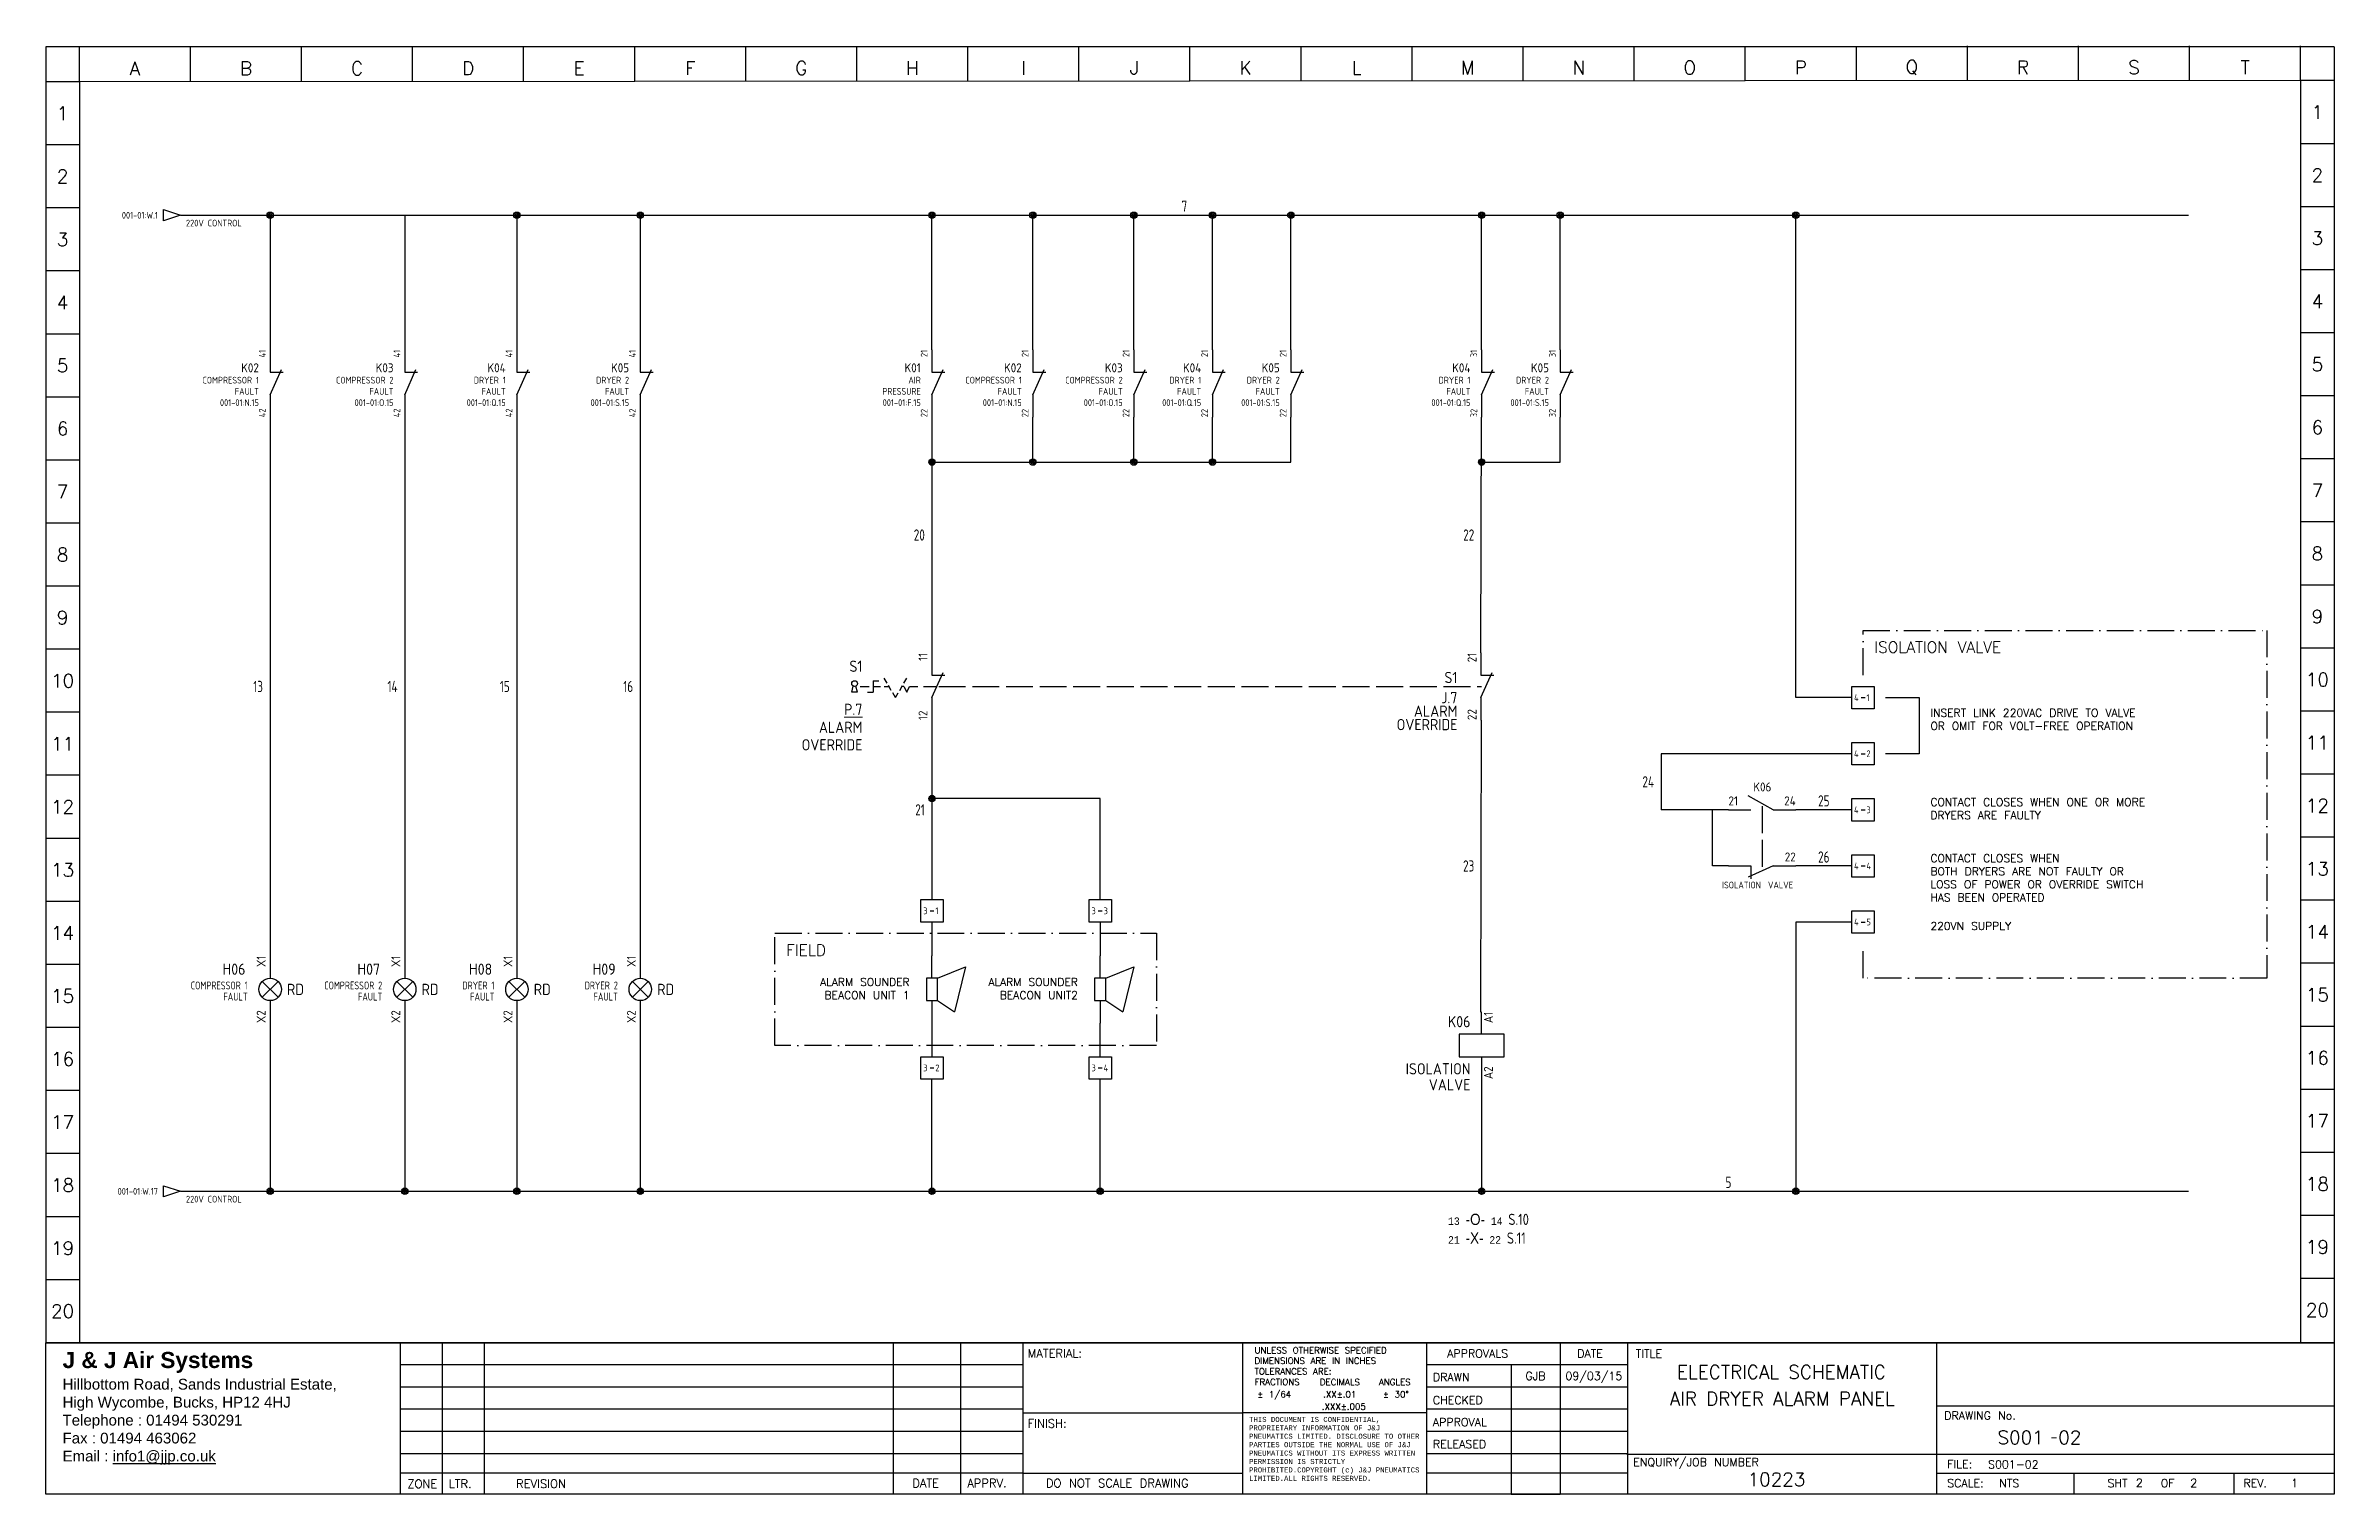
# Model space of a CAD drawing. Header units: millimetres. Extents: x 0 to 2003, y 15 to 1118.
# Drawn here: x 0 to 1020, y 15 to 661 of the extents above; entities that cross this region are included whole.
import ezdxf
from ezdxf.enums import TextEntityAlignment as Align

# ---------------------------------------------------------------- set-up
doc = ezdxf.new("R2010")
doc.units = ezdxf.units.MM
doc.linetypes.add('ACAD_ISO02W100', pattern=[15, 12, -3])
doc.linetypes.add('ACAD_ISO10W100', pattern=[18, 12, -3, 0, -3])
for name, color, linetype in [('DESC', 7, 'Continuous'), ('DESCCHILD', 7, 'Continuous'), ('LINK', 7, 'ACAD_ISO02W100'), ('OUTLINE_0', 7, 'Continuous'), ('OUTLINE_GRID', 7, 'Continuous'), ('SYMS', 7, 'Continuous'), ('TAGS', 7, 'Continuous'), ('TERMS', 7, 'Continuous'), ('WIRENO', 7, 'Continuous'), ('WIRES', 7, 'Continuous'), ('XREF', 7, 'Continuous'), ('XREFCHILD', 7, 'Continuous')]:
    doc.layers.add(name, color=color, linetype=linetype)
doc.styles.add('MONOTXT', font='monotxt', dxfattribs={"height": 0.125})
doc.styles.get("Standard").update_dxf_attribs({"font": 'txt.shx', "bigfont": 'gbcbig.shx'})
doc.styles.add('WD', font='romans.shx', dxfattribs={"bigfont": 'gbcbig.shx'})
doc.styles.add('WD_IEC', font='isocp2.shx', dxfattribs={"width": 0.9, "height": 4})

msp = doc.modelspace()

# ---------------------------------------------------------------- texts
for s, width, gutter_width, heights, insert, char_height, attachment_point in [('ISOLATION VALVE', 90.917, 9.04, [5], (815, 395), 5, 1), ('INSERT LINK 220VAC DRIVE TO VALVE OR OMIT FOR VOLT-FREE OPERATION', 105, 12.5, [0], (840, 365), 3.5, 1), ('CONTACT CLOSES WHEN ONE OR MORE DRYERS ARE FAULTY', 105, 12.5, [0], (840, 325.2), 3.5, 1), ('CONTACT CLOSES WHEN\\PBOTH DRYERS ARE NOT FAULTY OR LOSS OF POWER OR OVERRIDE SWITCH HAS BEEN OPERATED', 107.661, 12.5, [23.1], (840, 300.2), 3.5, 1), ('220VN SUPPLY', 105, 12.5, [0], (840, 270), 3.5, 1), ('FIELD', 35, 12.5, [0], (330, 260), 5, 1), ('ALARM SOUNDER\\PBEACON UNIT 1', 46.99, 12.5, [0], (385, 245), 3.5, 3), ('ALARM SOUNDER\\PBEACON UNIT2', 46.99, 12.5, [0], (460, 245), 3.5, 3)]:
    msp.add_mtext_dynamic_manual_height_columns(s, width=width, gutter_width=gutter_width, heights=heights, dxfattribs=dict(insert=insert, char_height=char_height, attachment_point=attachment_point))
at = {"insert": (625, 140), "char_height": 5, "attachment_point": 1, "style": 'WD_IEC'}
msp.add_mtext('{\\Fmonotxt.shx|c0;\\H0.67x;13 }{\\Facaderef.shx|c0;-O-} {\\Fmonotxt.shx|c0;\\H0.67x;14} S.10\\P{\\Fmonotxt.shx|c0;\\H0.67x;21 }{\\Facaderef.shx|c0;-X-} {\\Fmonotxt.shx|c0;\\H0.67x;22} S.11', dxfattribs=at)

# ---------------------------------------------------------------- blocks, each defined once
blk = doc.blocks.new('JJ 2010 Block')
for p, q in [((131.63, 68.75), (131.63, 12.5)), ((147.26, 68.75), (147.26, 12.5)), ((162.88, 68.75), (162.88, 12.5)), ((314.74, 68.75), (314.74, 12.5)), ((339.74, 68.75), (339.74, 12.5)), ((362.88, 68.75), (362.88, 12.5)), ((444.47, 68.75), (444.47, 12.5)), ((512.88, 68.75), (512.88, 12.5)), ((562.5, 68.75), (562.5, 12.5)), ((587.5, 68.75), (587.5, 12.5)), ((702.25, 68.75), (702.25, 12.5)), ((362.88, 60.54), (131.63, 60.54)), ((587.5, 60.54), (512.88, 60.54)), ((544.24, 60.54), (544.24, 12.5)), ((362.88, 52.29), (131.63, 52.29)), ((587.5, 52.27), (512.88, 52.27)), ((362.88, 44.04), (131.63, 44.04)), ((362.88, 42.79), (444.47, 42.79)), ((444.47, 42.9), (513.01, 42.9)), ((587.5, 44.04), (512.88, 44.04)), ((702.25, 45.31), (850, 45.31)), ((362.88, 35.79), (131.63, 35.79)), ((587.5, 35.79), (512.88, 35.79)), ((362.88, 27.54), (131.63, 27.54)), ((587.5, 27.54), (512.88, 27.54)), ((587.24, 27.38), (850, 27.38)), ((362.88, 20.29), (131.63, 20.29)), ((362.88, 20.29), (444.47, 20.29)), ((587.5, 20.29), (512.88, 20.29)), ((702.25, 20.31), (850, 20.31)), ((753.23, 20.31), (753.23, 12.5)), ((812.7, 20.31), (812.7, 12.5))]:
    blk.add_line(p, q)
blk.add_lwpolyline([(0, 68.75), (850, 68.75), (850, 12.5), (0, 12.5)], close=True)
at = {"layer": 'OUTLINE_0', "linetype": 'Continuous'}
blk.add_line((544.24, 12.5), (562.5, 12.5), dxfattribs=at)
at = {"attachment_point": 1}
for s, insert, char_height, width in [('{\\f@Arial Unicode MS|b1|i0|c0|p34;\\H1.5x;J & J Air Systems^J\\f@Arial Unicode MS|b0|i0|c0|p34;\\H0.66667x;Hillbottom Road, Sands Industrial Estate,^JHigh Wycombe, Bucks, HP12 4HJ\\PTelephone : 01494 530291^JFax : 01494 463062^JEmail : \\L\\C5;info1@jjp.co.uk\\l\\C256; }', (6.23, 65.36), 4, 121.6116), ('\\pi0.87148;-', (743.63, 34.85), 2.5, 3.4096)]:
    blk.add_mtext(s, dxfattribs=dict(at, insert=insert, char_height=char_height, width=width))
at = {"layer": 'OUTLINE_0'}
for s, height, p in [('MATERIAL:', 3.125, (364.7, 63.28)), ('UNLESS OTHERWISE SPECIFIED', 2.35, (448.97, 64.79)), ('DIMENSIONS ARE IN INCHES', 2.35, (448.97, 60.88)), ('APPROVALS', 3, (520.53, 63.28)), ('DATE', 3, (568.82, 63.28)), ('TITLE', 3, (590.57, 63.19)), ('TOLERANCES ARE:', 2.35, (448.97, 56.96)), ('FRACTIONS', 2.35, (449.01, 53.04)), ('%%P 1/64', 2.35, (450.01, 48.43)), ('DECIMALS', 2.35, (473.22, 52.96)), ('ANGLES', 2.35, (495.17, 52.96)), ('DRAWN', 3, (515.21, 54.5)), ('.XXX%%P.005', 2.35, (473.98, 43.89)), ('.XX%%P.01', 2.35, (474.49, 48.43)), ('%%P 30%%D', 2.35, (496.69, 48.43)), ('CHECKED', 3, (515.21, 45.93)), ('DRAWING No.', 3, (705.14, 40.21)), ('FINISH:', 3.125, (364.7, 37.21)), ('APPROVAL', 3, (515.21, 37.77)), ('RELEASED', 3, (515.21, 29.61)), ('ENQUIRY/JOB NUMBER', 3, (589.63, 22.91)), ('ZONE', 3.125, (134.3, 14.8)), ('LTR.', 3.125, (149.63, 14.83)), ('REVISION', 3.125, (174.72, 14.83)), ('DATE', 3.125, (321.88, 15.05)), ('APPRV.', 3.125, (342.3, 15.05)), ('DO NOT SCALE DRAWING', 3.125, (371.49, 15.05)), ('SCALE:', 3, (706.25, 15.11)), ('FILE:', 3, (706.25, 22.18)), ('SHT    OF', 3, (765.79, 15.11))]:
    blk.add_text(s, height=height, dxfattribs=at).set_placement(p)
at = {"layer": 'OUTLINE_0', "style": 'WD'}
blk.add_text('REV.', height=3, dxfattribs=at).set_placement((816.29, 15.11))
at = {"layer": 'OUTLINE_0', "insert": (446.94, 41.22), "char_height": 1.875, "width": 63.19, "attachment_point": 1, "style": 'MONOTXT'}
blk.add_mtext('THIS DOCUMENT IS CONFIDENTIAL, PROPRIETARY INFORMATION OF J&J PNEUMATICS LIMITED. DISCLOSURE TO OTHER PARTIES OUTSIDE THE NORMAL USE OF J&J PNEUMATICS WITHOUT ITS EXPRESS WRITTEN PERMISSION IS STRICTLY PROHIBITED.COPYRIGHT (c) J&J PNEUMATICS LIMITED.ALL RIGHTS RESERVED.', dxfattribs=at)
at = {"layer": 'OUTLINE_0', "style": 'WD'}
for tag, height, p in [('DWGDESC1', 5, (644.66, 57.89)), ('EDBY', 3, (553.37, 56.41)), ('EDDATE', 3, (575, 56.41)), ('CKBY', 3, (553.37, 48.16)), ('CKDATE', 3, (575, 48.16)), ('DWGDESC2', 5, (645.03, 47.96)), ('DWGDESC3', 5, (645.15, 37.57)), ('PROJDESC', 5, (642.81, 17.97)), ('REVISION', 3, (835.28, 16.64))]:
    blk.add_attdef(tag, text='', height=height, dxfattribs=at).set_placement(p, align=Align.MIDDLE_CENTER)
blk.add_attdef('DWGNO', text='', height=5, dxfattribs=at).set_placement((742.08, 33.58), align=Align.MIDDLE_RIGHT)
blk.add_attdef('SHEETNO', text='', height=5, dxfattribs=at).set_placement((747.47, 33.58), align=Align.MIDDLE_LEFT)
at = {"layer": 'OUTLINE_0', "style": 'WD', "flags": 1}
blk.add_attdef('WD_TB', (567.05, 15.25), '', height=3, dxfattribs=at)
at = {"layer": 'OUTLINE_0', "style": 'WD'}
for tag, p, height in [('FILENAME', (721.45, 22.05), 3), ('SCALE', (725.62, 15.05), 3), ('SH', (776.35, 15.29), 3), ('NSH', (796.5, 15.11), 3.12)]:
    blk.add_attdef(tag, p, '', height=height, dxfattribs=at)
blk = doc.blocks.new('2010 Grid')
at = {"layer": 'OUTLINE_GRID'}
for p, q in [((0, 481.25), (0, 0)), ((850, 481.25), (0, 481.25)), ((12.5, 468.31), (12.5, 481.25)), ((53.75, 468.33), (53.75, 481.27)), ((95, 468.35), (95, 481.29)), ((136.25, 468.37), (136.25, 481.32)), ((177.5, 468.39), (177.5, 481.34)), ((218.75, 468.41), (218.75, 481.36)), ((260, 468.44), (260, 481.38)), ((301.25, 468.46), (301.25, 481.4)), ((342.5, 468.48), (342.5, 481.43)), ((383.75, 468.5), (383.75, 481.45)), ((425, 468.52), (425, 481.47)), ((466.25, 468.55), (466.25, 481.49)), ((507.5, 468.57), (507.5, 481.51)), ((548.75, 468.59), (548.75, 481.53)), ((590, 468.61), (590, 481.56)), ((631.25, 468.63), (631.25, 481.58)), ((672.5, 468.66), (672.5, 481.6)), ((713.75, 468.68), (713.75, 481.62)), ((755, 468.7), (755, 481.64)), ((796.25, 468.72), (796.25, 481.67)), ((837.5, 468.74), (837.5, 481.69)), ((850, 481.25), (850, 0)), ((12.5, 468.31), (0, 468.31)), ((837.5, 468.74), (12.5, 468.31)), ((12.5, 468.31), (12.5, 0)), ((837.5, 468.74), (837.5, 0)), ((850, 468.74), (837.5, 468.74)), ((12.5, 444.89), (0, 444.89)), ((850, 445.33), (837.5, 445.33)), ((12.5, 421.47), (0, 421.47)), ((850, 421.91), (837.5, 421.91)), ((12.5, 398.06), (0, 398.06)), ((850, 398.5), (837.5, 398.5)), ((12.5, 374.64), (0, 374.64)), ((850, 375.08), (837.5, 375.08)), ((12.5, 351.23), (0, 351.23)), ((850, 351.67), (837.5, 351.67)), ((12.5, 327.81), (0, 327.81)), ((850, 328.25), (837.5, 328.25)), ((12.5, 304.4), (0, 304.4)), ((850, 304.84), (837.5, 304.84)), ((12.5, 280.98), (0, 280.98)), ((850, 281.42), (837.5, 281.42)), ((12.5, 257.57), (0, 257.57)), ((850, 258.01), (837.5, 258.01)), ((12.5, 234.15), (0, 234.15)), ((850, 234.59), (837.5, 234.59)), ((12.5, 210.74), (0, 210.74)), ((850, 211.18), (837.5, 211.18)), ((12.5, 187.32), (0, 187.32)), ((850, 187.76), (837.5, 187.76)), ((12.5, 163.91), (0, 163.91)), ((850, 164.35), (837.5, 164.35)), ((12.5, 140.49), (0, 140.49)), ((850, 140.93), (837.5, 140.93)), ((12.5, 117.08), (0, 117.08)), ((850, 117.51), (837.5, 117.51)), ((12.5, 93.66), (0, 93.66)), ((850, 94.1), (837.5, 94.1)), ((12.5, 70.25), (0, 70.25)), ((850, 70.68), (837.5, 70.68)), ((12.5, 46.83), (0, 46.83)), ((850, 47.27), (837.5, 47.27)), ((12.5, 23.42), (0, 23.42)), ((850, 23.85), (837.5, 23.85)), ((850, 0), (0, 0))]:
    blk.add_line(p, q, dxfattribs=at)
at = {"layer": 'OUTLINE_GRID', "char_height": 5, "width": 17.7556, "attachment_point": 5}
for s, insert in [('L', (486.88, 473.52)), ('M', (528.12, 473.54)), ('N', (569.38, 473.56)), ('O', (610.62, 473.59)), ('P', (651.88, 473.61)), ('Q', (693.12, 473.63)), ('R', (734.38, 473.65)), ('S', (775.62, 473.67)), ('T', (816.88, 473.69)), ('A', (33.12, 473.28)), ('B', (74.38, 473.3)), ('C', (115.62, 473.32)), ('D', (156.88, 473.34)), ('E', (198.12, 473.37)), ('F', (239.38, 473.39)), ('G', (280.62, 473.41)), ('H', (321.88, 473.43)), ('I', (363.12, 473.45)), ('J', (404.37, 473.48)), ('K', (445.62, 473.5)), ('1', (6.25, 456.6)), ('1', (843.75, 457.04)), ('2', (6.25, 433.18)), ('2', (843.75, 433.62)), ('3', (6.25, 409.77)), ('3', (843.75, 410.21)), ('4', (6.25, 386.35)), ('4', (843.75, 386.79)), ('5', (843.75, 363.37)), ('5', (6.25, 362.94)), ('6', (6.25, 339.52)), ('6', (843.75, 339.96)), ('7', (6.25, 316.11)), ('7', (843.75, 316.54)), ('8', (6.25, 292.69)), ('8', (843.75, 293.13)), ('9', (843.75, 269.71)), ('9', (6.25, 269.28)), ('10', (6.25, 245.86)), ('10', (843.75, 246.3)), ('11', (6.25, 222.44)), ('11', (843.75, 222.88)), ('12', (6.25, 199.03)), ('12', (843.75, 199.47)), ('13', (843.75, 176.05)), ('13', (6.25, 175.61)), ('14', (6.25, 152.2)), ('14', (843.75, 152.64)), ('15', (6.25, 128.78)), ('15', (843.75, 129.22)), ('16', (6.25, 105.37)), ('16', (843.75, 105.81)), ('17', (6.25, 81.95)), ('17', (843.75, 82.39)), ('18', (6.25, 58.54)), ('18', (843.75, 58.98)), ('19', (6.25, 35.12)), ('19', (843.75, 35.56)), ('20', (6.25, 11.71)), ('20', (843.75, 12.15))]:
    blk.add_mtext(s, dxfattribs=dict(at, insert=insert))
blk = doc.blocks.new('HA1D3')
blk.add_lwpolyline([(0, 0), (-3.75, -1.25), (-3.75, 1.25)], close=True)
at = {"style": 'WD_IEC'}
blk.add_attdef('XREF', text='', height=1.5, dxfattribs=at).set_placement((-5, 0), align=Align.MIDDLE_RIGHT)
at = {"style": 'WD_IEC', "flags": 1}
blk.add_attdef('SIGCODE', text='', height=1, dxfattribs=at).set_placement((-2.5, 1.8), align=Align.RIGHT)
at = {"style": 'WD_IEC'}
for tag, p, height, flags in [('X1TERM01', (0, 0), 0.32, 1), ('WIRENO', (1.25, 1), 1.5, 9)]:
    blk.add_attdef(tag, p, '', height=height, dxfattribs=dict(at, flags=flags))
blk.add_attdef('DESC1', text='', height=1.5, dxfattribs=at).set_placement((1.25, -1), align=Align.TOP_LEFT)
blk = doc.blocks.new('VCR22')
for p, q in [((0, 7.5), (0, 2.5)), ((0, -2.5), (2.5, 3.12)), ((0, 2.5), (2.87, 2.5)), ((0, -2.5), (0, -7.5))]:
    blk.add_line(p, q)
at = {"style": 'WD_IEC', "flags": 1}
for tag, p in [('INST', (-5.25, 7.75)), ('LOC', (-5.25, 4.75)), ('DESC3', (9.75, -10.25)), ('DESC2', (9.75, -7.25))]:
    blk.add_attdef(tag, text='', height=1.5, dxfattribs=at).set_placement(p, align=Align.RIGHT)
at = {"style": 'WD_IEC'}
blk.add_attdef('TERM01', text='', height=1.5, rotation=90, dxfattribs=at).set_placement((-1, 7.5), align=Align.RIGHT)
at = {"style": 'WD_IEC', "flags": 1}
for tag, p, height in [('X2TERM01', (0, 7.5), 0.32), ('X4LINK', (-0.55, 0), 0.32), ('X1LINK', (1.92, 0), 0.32), ('CONTACT', (4, -3.5), 1), ('FAMILY', (4, -5), 1), ('COMMON', (5.25, -4.75), 1), ('X8TERM02', (0, -7.5), 0.32)]:
    blk.add_attdef(tag, p, '', height=height, dxfattribs=at)
at = {"style": 'WD_IEC'}
for tag, height, p in [('TAG2', 2, (-2.5, 2.5)), ('DESC1', 1.5, (-2.5, 0)), ('XREF', 1.5, (-2.5, -2.5))]:
    blk.add_attdef(tag, text='', height=height, dxfattribs=at).set_placement(p, align=Align.RIGHT)
blk.add_attdef('TERM02', (-1, -7.5), '', height=1.5, rotation=90, dxfattribs=at)
blk = doc.blocks.new('WDDOT')
for radius in [0.72, 0.449, 0.223]:
    blk.add_circle((0, 0), radius)
blk = doc.blocks.new('HT0001')
for p, q in [((-2.5, -2.5), (-2.5, 2.5)), ((-2.5, 2.5), (2.5, 2.5)), ((2.5, 2.5), (2.5, -2.5)), ((2.5, -2.5), (-2.5, -2.5))]:
    blk.add_line(p, q)
at = {"layer": 'WIRES'}
blk.add_line((-0.44, 0), (0.44, 0), dxfattribs=at)
at = {"style": 'WD_IEC', "flags": 1}
blk.add_attdef('LOC', text='', height=2.5, dxfattribs=at).set_placement((-2.25, 3.5), align=Align.RIGHT)
at = {"style": 'WD_IEC', "flags": 8}
blk.add_attdef('TAGSTRIP', text='', height=1.5, dxfattribs=at).set_placement((-1, 0), align=Align.MIDDLE_RIGHT)
at = {"style": 'WD_IEC', "flags": 1}
for tag, p, height in [('X4TERM01', (-2.5, 0), 0.25), ('STRIPSEQ', (0, 0), 0.025), ('X2TERM01', (0, 2.5), 0.25), ('X2PIN01', (0, 2.25), 0.25), ('X1TERM01', (2.5, 0), 0.25), ('LINKTERM', (0, -0.04), 0.025), ('X8TERM01', (0, -2.5), 0.25)]:
    blk.add_attdef(tag, p, '', height=height, dxfattribs=at)
for tag, p in [('X4PIN01', (-2.5, 0)), ('X1PIN01', (2.5, 0)), ('X8PIN01', (0, -2.5))]:
    blk.add_attdef(tag, text='', height=0.25, dxfattribs=at).set_placement(p, align=Align.TOP_LEFT)
at = {"style": 'WD_IEC'}
for tag, flags, p in [('TERM01', 8, (0.75, 0)), ('DESC1', 9, (-6.75, -2.5))]:
    blk.add_attdef(tag, text='', height=1.5, dxfattribs=dict(at, flags=flags)).set_placement(p, align=Align.MIDDLE_LEFT)
at = {"flags": 1}
blk.add_attdef('CAT', (3.29, -2.16), '', height=1, dxfattribs=at)
blk = doc.blocks.new('VSS122')
for p, q in [((0, 7.5), (0, 2.5)), ((-13.12, 1.25), (-11.88, 1.25)), ((-13.12, 1.25), (-13.12, -1.25)), ((-13.12, 0), (-11.88, 0)), ((-10, 0.75), (-10.62, 1.83)), ((-10.62, 0), (-9.57, 0)), ((-9.06, -0.88), (-9.69, 0.21)), ((-7.19, -0.88), (-6.56, 0.21)), ((-6.25, 0), (-6.68, 0)), ((-6.25, 0.75), (-5.62, 1.83)), ((-6.25, 0), (-5.62, -1.25)), ((-5.62, -1.25), (-5, 0)), ((-5, 0), (-3.12, 0)), ((-1.88, 0), (1.11, 0)), ((0, -2.5), (2.5, 3.12)), ((0, 2.5), (2.87, 2.5)), ((-14.38, -1.25), (-13.12, -1.25)), ((-8.12, -2.5), (-8.75, -1.42)), ((-8.12, -2.5), (-7.5, -1.42)), ((0, -2.5), (0, -7.5))]:
    blk.add_line(p, q)
at = {"style": 'WD_IEC'}
for tag, p in [('INST', (-15.5, 9.25)), ('TAG1', (-15.5, 3.25)), ('LOC', (-15.5, 6.25)), ('DESC2', (-15.5, -12.35)), ('DESC1', (-15.5, -9.35)), ('DESC3', (-15.5, -15.35))]:
    blk.add_attdef(tag, text='', height=2.5, dxfattribs=at).set_placement(p, align=Align.RIGHT)
at = {"style": 'WD_IEC', "flags": 8}
for tag, p in [('POS1', (-10.62, 3.5)), ('POS2', (-5.62, 3.5))]:
    blk.add_attdef(tag, text='', height=2, rotation=90, dxfattribs=at).set_placement(p, align=Align.MIDDLE_LEFT)
at = {"style": 'WD_IEC'}
blk.add_attdef('TERM01', text='', height=2, rotation=90, dxfattribs=at).set_placement((-1, 7.5), align=Align.RIGHT)
at = {"style": 'WD_IEC', "flags": 1}
for tag, p, height in [('X2TERM01', (0, 7.5), 0.32), ('CONTACT', (0.5, 4.5), 1), ('X1LINK', (1.5, 0), 0.32), ('COMMON', (1.75, 3.25), 1), ('X8TERM02', (0, -7.5), 0.32), ('ASSYCODE', (1, -9), 1), ('FAMILY', (1, -10.5), 1), ('CATDESC', (1, -12), 1)]:
    blk.add_attdef(tag, p, '', height=height, dxfattribs=at)
at = {"style": 'WD_IEC', "flags": 9}
for tag, p in [('MFG', (-16, -0.25)), ('CAT', (-16, -2.75)), ('CAT2', (-7.7, -15.96)), ('CAT1', (-7.7, -13.44))]:
    blk.add_attdef(tag, text='', height=1.5, dxfattribs=at).set_placement(p, align=Align.RIGHT)
at = {"style": 'WD_IEC'}
blk.add_attdef('TERM02', (-1, -7.5), '', height=2, rotation=90, dxfattribs=at)
at = {"lineweight": 15, "style": 'WD_IEC'}
blk.add_attdef('XREF', text='', height=2.5, dxfattribs=at).set_placement((-15.5, -6.35), align=Align.RIGHT)
blk.add_attdef('STATE', (1.25, -6.35), '', height=2.5, dxfattribs=at)
blk = doc.blocks.new('Q021313')
for p, q in [((-2.89, -1.27), (-2.55, 0.08)), ((-1.61, -1.27), (-1.98, 0.06)), ((-1, 0), (1, 0)), ((2, 0), (3.5, 0)), ((-1.61, -1.27), (-2.89, -1.27))]:
    blk.add_line(p, q)
blk.add_circle((-2.25, 0.64), 0.637)
blk = doc.blocks.new('VCR1')
for p, q in [((0, 2.5), (0, 7.5)), ((0, -2.5), (0, -7.5))]:
    blk.add_line(p, q)
blk.add_lwpolyline([(-5, 2.5), (-5, -2.5), (5, -2.5), (5, 2.5)], close=True)
at = {"style": 'WD_IEC'}
for tag, p in [('INST', (-5.25, 11.5)), ('LOC', (-5.25, 8)), ('TAG1', (-2.5, 4.03)), ('DESC1', (-2.5, -6.46)), ('DESC2', (-2.5, -10)), ('DESC3', (-2.5, -13.85))]:
    blk.add_attdef(tag, text='', height=2.5, dxfattribs=at).set_placement(p, align=Align.RIGHT)
at = {"style": 'WD_IEC', "flags": 1}
for tag, p, height in [('X2TERM01', (0, 7.5), 0.32), ('X4LINK', (-5, 0), 0.32), ('X1LINK', (5, 0), 0.32), ('ASSYCODE', (1, -4), 1), ('FAMILY', (1, -5.5), 1), ('X8TERM02', (0, -7.5), 0.32), ('CATDESC', (1, -7), 1)]:
    blk.add_attdef(tag, p, '', height=height, dxfattribs=at)
at = {"style": 'WD_IEC'}
blk.add_attdef('TERM01', text='', height=2, rotation=90, dxfattribs=at).set_placement((2.5, 7.5), align=Align.RIGHT)
at = {"style": 'WD_IEC', "flags": 9}
for tag, p in [('MFG', (-6, 1)), ('CAT', (-6, -1.5)), ('CAT1', (-6.03, -2.76))]:
    blk.add_attdef(tag, text='', height=1.5, dxfattribs=at).set_placement(p, align=Align.RIGHT)
at = {"style": 'WD_IEC'}
blk.add_attdef('TERM02', (2.5, -7.5), '', height=2, rotation=90, dxfattribs=at)
at = {"lineweight": 9, "style": 'WD_IEC'}
for tag, p in [('NO', (-5.5, -16.5)), ('NC', (-5.5, -20))]:
    blk.add_attdef(tag, text='', height=2.5, dxfattribs=at).set_placement(p, align=Align.TOP_RIGHT)
for tag, p in [('XREFNO', (-4, -16.5)), ('XREFNC', (-4, -20))]:
    blk.add_attdef(tag, text='', height=2.5, dxfattribs=at).set_placement(p, align=Align.TOP_LEFT)
blk = doc.blocks.new('HCR21')
for p, q in [((-7.5, 0), (-2.5, 0)), ((2.5, 0), (-3.12, 3.12)), ((2.5, 0), (7.5, 0))]:
    blk.add_line(p, q)
at = {"style": 'WD_IEC'}
for tag, p in [('INST', (-2.5, 10.12)), ('TAG2', (-2.5, 4.12)), ('LOC', (-2.5, 7.12)), ('DESC2', (-2.5, -12.25)), ('DESC1', (-2.5, -9.25)), ('DESC3', (-2.5, -15.25))]:
    blk.add_attdef(tag, text='', height=2.5, dxfattribs=at).set_placement(p, align=Align.RIGHT)
for tag, p, height, flags in [('X4TERM01', (-7.5, 0), 0.32, 1), ('TERM01', (-7.5, 1), 2, 8), ('X2LINK', (0, 2.27), 0.32, 1), ('X8LINK', (0, 0.77), 0.32, 1), ('X1TERM02', (7.5, 0), 0.32, 1), ('CONTACT', (6.5, -2.25), 1, 1), ('FAMILY', (6.5, -3.75), 1, 1), ('COMMON', (7.75, -3.5), 1, 1)]:
    blk.add_attdef(tag, p, '', height=height, dxfattribs=dict(at, flags=flags))
at = {"style": 'WD_IEC', "flags": 8}
for tag, height, p in [('TERM02', 2, (7.5, 1)), ('XREF', 2.5, (-2.5, -6.25))]:
    blk.add_attdef(tag, text='', height=height, dxfattribs=at).set_placement(p, align=Align.RIGHT)
blk = doc.blocks.new('HCR22')
for p, q in [((-7.5, 0), (-2.5, 0)), ((2.5, 0), (-3.125, -2.5)), ((-2.5, 0), (-2.5, -2.8678)), ((2.5, 0), (7.5, 0))]:
    blk.add_line(p, q)
at = {"style": 'WD_IEC'}
for tag, flags, p in [('INST', 1, (-1.25, 10.125)), ('LOC', 1, (-1.25, 7.125)), ('TERM02', 8, (7.5, 1))]:
    blk.add_attdef(tag, text='', height=1.5, dxfattribs=dict(at, flags=flags)).set_placement(p, align=Align.RIGHT)
for tag, p, height, flags in [('TERM01', (-8.5, 1), 1.5, 8), ('X4TERM01', (-7.5, 0), 0.32, 1), ('X1TERM02', (7.5, 0), 0.32, 1), ('X2LINK', (0, -0.5), 0.32, 1), ('X8LINK', (0, -1.5), 0.32, 1), ('CONTACT', (7.75, -2.25), 1, 1), ('FAMILY', (7.75, -3.75), 1, 1), ('COMMON', (9, -3.5), 1, 1)]:
    blk.add_attdef(tag, p, '', height=height, dxfattribs=dict(at, flags=flags))
for tag, height, p in [('TAG2', 2, (0, 2.5)), ('DESC1', 1.5, (0, -5))]:
    blk.add_attdef(tag, text='', height=height, dxfattribs=at).set_placement(p, align=Align.CENTER)
for tag, flags, p in [('DESC2', 1, (7.5, -5)), ('XREF', 8, (0, -7.5)), ('DESC3', 1, (10, -7.5))]:
    blk.add_attdef(tag, text='', height=1.5, dxfattribs=dict(at, flags=flags)).set_placement(p, align=Align.CENTER)
blk = doc.blocks.new('WD_WNH')
at = {"linetype": 'Continuous', "style": 'WD_IEC', "width": 0.8}
blk.add_attdef('WIRENO', text='', height=2.5, dxfattribs=at).set_placement((0, 0.75), align=Align.CENTER)
at = {"style": 'WD_IEC', "flags": 1}
for tag, p in [('W08USER', (0, 0.375)), ('W04USER', (0, 0.875)), ('W05USER', (0, 0.75)), ('W09USER', (0, 0.25)), ('W03USER', (0, 1)), ('W06USER', (0, 0.625)), ('W07USER', (0, 0.5)), ('W02USER', (0, 1.125)), ('W01USER', (0, 1.25)), ('W10USER', (0, 0.125))]:
    blk.add_attdef(tag, text='', height=0.08, dxfattribs=at).set_placement(p, align=Align.CENTER)
blk = doc.blocks.new('WD_WNV')
at = {"linetype": 'Continuous', "style": 'WD_IEC', "width": 0.8}
blk.add_attdef('WIRENO', text='', height=2.5, dxfattribs=at).set_placement((-1.6, 0), align=Align.MIDDLE_RIGHT)
at = {"style": 'WD_IEC', "flags": 1}
for tag, p in [('W08USER', (-1, 0.375)), ('W04USER', (-1, 0.875)), ('W05USER', (-1, 0.75)), ('W09USER', (-1, 0.25)), ('W03USER', (-1, 1)), ('W06USER', (-1, 0.625)), ('W07USER', (-1, 0.5)), ('W02USER', (-1, 1.125)), ('W01USER', (-1, 1.25)), ('W10USER', (-1, 0.125))]:
    blk.add_attdef(tag, text='', height=0.08, dxfattribs=at).set_placement(p, align=Align.CENTER)
blk = doc.blocks.new('VLT1C')
for p, q in [((0, 7.5), (0, 2.5)), ((-1.77, -1.77), (1.77, 1.77)), ((1.77, -1.77), (-1.77, 1.77)), ((0, -2.5), (0, -7.5))]:
    blk.add_line(p, q)
blk.add_circle((0, 0), 2.5)
at = {"style": 'WD_IEC'}
for tag, p in [('INST', (-5.5, 10.25)), ('TAG1', (-5.5, 3.25)), ('LOC', (-5.5, 6.75))]:
    blk.add_attdef(tag, text='', height=2.5, dxfattribs=at).set_placement(p, align=Align.RIGHT)
blk.add_attdef('TERM01', text='', height=2, rotation=90, dxfattribs=at).set_placement((-1, 7.5), align=Align.RIGHT)
for tag, p, height, flags in [('X2TERM01', (0, 7.5), 0.32, 1), ('X4LINK', (-3, 0), 0.32, 1), ('X1LINK', (3, 0), 0.32, 1), ('ASSYCODE', (1, -4), 1, 1), ('FAMILY', (1, -5.5), 1, 1), ('CAT', (-8.21, -9.69), 1.5, 9), ('CAT1', (-8.16, -11.57), 1.5, 9), ('X8TERM02', (0, -7.5), 0.32, 1), ('CATDESC', (1, -7), 1, 1), ('CAT2', (-8.16, -13.51), 1.5, 9), ('CAT3', (-6.89, -15.02), 1.5, 9)]:
    blk.add_attdef(tag, p, '', height=height, dxfattribs=dict(at, flags=flags))
at = {"style": 'WD_IEC', "width": 0.8}
for tag, p in [('DESC1', (-5, 0)), ('DESC3', (-5, -5)), ('DESC2', (-5, -2.5))]:
    blk.add_attdef(tag, text='', height=1.75, dxfattribs=at).set_placement(p, align=Align.RIGHT)
at = {"style": 'WD_IEC', "flags": 9}
blk.add_attdef('MFG', text='', height=1.5, dxfattribs=at).set_placement((-6, -0.25), align=Align.RIGHT)
at = {"style": 'WD_IEC'}
blk.add_attdef('TERM02', (-1, -7.5), '', height=2, rotation=90, dxfattribs=at)
at = {"lineweight": 13, "style": 'WD_IEC'}
blk.add_attdef('COLOR', text='', height=2.5, dxfattribs=at).set_placement((3.75, 0), align=Align.MIDDLE_LEFT)
at = {"lineweight": 15, "style": 'WD_IEC', "width": 0.8}
blk.add_attdef('XREF', text='', height=1.75, dxfattribs=at).set_placement((-5, -7.5), align=Align.RIGHT)
at = {"lineweight": 15, "style": 'WD_IEC'}
blk.add_attdef('WDTAGALT', text='', height=2.5, dxfattribs=at).set_placement((-5.5, -21), align=Align.RIGHT)
blk = doc.blocks.new('VSS22')
for p, q in [((0, 7.5), (0, 2.5)), ((0, -2.5), (2.5, 3.12)), ((0, 2.5), (2.87, 2.5)), ((0, -2.5), (0, -7.5))]:
    blk.add_line(p, q)
at = {"style": 'WD_IEC'}
for tag, p in [('INST', (-5.25, 6.75)), ('LOC', (-5.25, 3.75)), ('TAG2', (-5.25, 0.75)), ('DESC1', (-5.25, -6.75)), ('XREF', (-5.25, -3.75)), ('DESC2', (-5.25, -9.75)), ('DESC3', (-5.25, -12.75))]:
    blk.add_attdef(tag, text='', height=2.5, dxfattribs=at).set_placement(p, align=Align.RIGHT)
blk.add_attdef('TERM01', text='', height=2, rotation=90, dxfattribs=at).set_placement((-1, 7.5), align=Align.RIGHT)
at = {"style": 'WD_IEC', "flags": 1}
for tag, p, height in [('X2TERM01', (0, 7.5), 0.32), ('X4LINK', (-1, 0), 0.32), ('X1LINK', (2.11, 0), 0.32), ('X8TERM02', (0, -7.5), 0.32), ('CONTACT', (4, -8.5), 1), ('FAMILY', (4, -10), 1), ('COMMON', (5.25, -9.75), 1)]:
    blk.add_attdef(tag, p, '', height=height, dxfattribs=at)
at = {"style": 'WD_IEC'}
blk.add_attdef('TERM02', (-1, -7.5), '', height=2, rotation=90, dxfattribs=at)
at = {"lineweight": 15, "style": 'WD_IEC'}
blk.add_attdef('STATE', (1.25, -6.35), '', height=2.5, dxfattribs=at)
at = {"flags": 1}
blk.add_attdef('CAT', (-1.68, -12.82), '', height=1, dxfattribs=at)
blk = doc.blocks.new('BEACON')
for p, q in [((0, 10), (0, 20)), ((2.5, 10), (15, 15)), ((15, 15), (10, -5)), ((-2.5, 10), (-2.5, 0)), ((2.5, 10), (-2.5, 10)), ((-2.5, 0), (2.5, 0)), ((0, 0), (0, -10)), ((2.5, 0), (2.5, 10)), ((2.5, 0), (10, -5))]:
    blk.add_line(p, q)
at = {"style": 'WD_IEC'}
for tag, height, flags, p in [('INST', 5, 1, (15.2, 8.1)), ('LOC', 5, 1, (15.2, 1.1)), ('TAG1', 5, 1, (15.2, -5.9)), ('MFG', 3, 9, (14.2, -12.9))]:
    blk.add_attdef(tag, text='', height=height, dxfattribs=dict(at, flags=flags)).set_placement(p, align=Align.RIGHT)
at = {"style": 'WD_IEC', "width": 0.8, "flags": 1}
for tag, p in [('DESC1', (16.2, -12.4)), ('DESC3', (16.2, -22.4)), ('DESC2', (16.2, -17.4))]:
    blk.add_attdef(tag, text='', height=3.5, dxfattribs=at).set_placement(p, align=Align.RIGHT)
at = {"lineweight": 15, "style": 'WD_IEC', "flags": 1}
blk.add_attdef('WDTAGALT', text='', height=5, dxfattribs=at).set_placement((51.6, -9.7), align=Align.RIGHT)
at = {"style": 'WD_IEC'}
for tag, p, height, flags in [('ASSYCODE', (28.2, -20.4), 2, 1), ('CAT', (9.8, -31.8), 3, 9), ('FAMILY', (28.2, -23.4), 2, 1), ('CATDESC', (28.2, -26.4), 2, 1), ('CAT1', (9.9, -35.6), 3, 9), ('CAT2', (9.9, -39.5), 3, 9)]:
    blk.add_attdef(tag, p, '', height=height, dxfattribs=dict(at, flags=flags))
at = {"lineweight": 15, "style": 'WD_IEC', "width": 0.8, "flags": 1}
blk.add_attdef('XREF', text='', height=3.5, dxfattribs=at).set_placement((16.2, -27.4), align=Align.RIGHT)

# ---------------------------------------------------------------- linework, layer by layer
at = {"layer": 'LINK'}
for points in [[(398, 375), (640, 375)], [(765, 321.6), (765, 294)]]:
    msp.add_lwpolyline(points, dxfattribs=at)
at = {"layer": 'SYMS'}
for p, q in [((395, 270), (395, 255)), ((470, 270), (470, 255)), ((395, 225), (395, 210)), ((470, 210), (470, 225))]:
    msp.add_line(p, q, dxfattribs=at)
at = {"layer": 'SYMS', "linetype": 'ACAD_ISO10W100'}
msp.add_lwpolyline([(810, 380), (810, 400), (990, 400), (990, 245), (810, 245), (810, 260)], dxfattribs=at)
at = {"layer": 'SYMS'}
msp.add_lwpolyline([(820, 370), (835, 370), (835, 345), (820, 345)], dxfattribs=at)
at = {"layer": 'SYMS', "linetype": 'ACAD_ISO10W100'}
msp.add_lwpolyline([(325, 265), (495, 265), (495, 215), (325, 215)], close=True, dxfattribs=at)
at = {"layer": 'WIRES'}
for p, q in [((60, 585), (955, 585)), ((100, 585), (100, 525)), ((160, 585), (160, 525)), ((210, 585), (210, 525)), ((265, 585), (265, 525)), ((395, 525), (395, 585)), ((440, 525), (440, 585)), ((485, 525), (485, 585)), ((520, 525), (520, 585)), ((555, 525), (555, 585)), ((640, 525), (640, 585)), ((675, 525), (675, 585)), ((780, 370), (780, 585)), ((100, 495), (100, 255)), ((160, 495), (160, 255)), ((210, 495), (210, 255)), ((265, 495), (265, 255)), ((395, 495), (395, 390)), ((440, 475), (440, 495)), ((485, 475), (485, 495)), ((520, 475), (520, 495)), ((555, 475), (555, 495)), ((639.7, 390), (640, 495)), ((675, 475), (675, 495)), ((395, 475), (440, 475)), ((440, 475), (485, 475)), ((485, 475), (520, 475)), ((520, 475), (555, 475)), ((640, 475), (675, 475)), ((805, 370), (780, 370)), ((395, 360), (395, 280)), ((639.7, 229.9), (640, 360)), ((805, 345), (720, 345)), ((720, 345), (720, 320)), ((470, 325), (395, 325)), ((470, 280), (470, 325)), ((750, 320), (720, 320)), ((742.9, 295), (742.9, 320)), ((805, 320), (780, 320)), ((750, 295), (742.9, 295)), ((805, 295), (780, 295)), ((805, 270), (780, 270)), ((780, 270), (780, 150)), ((100, 225), (100, 155)), ((160, 225), (160, 150)), ((210, 225), (210, 150)), ((265, 225), (265, 150)), ((395, 150), (395, 200)), ((470, 150), (470, 200)), ((640, 200), (640, 150)), ((100, 155), (100, 150)), ((60, 150), (955, 150))]:
    msp.add_line(p, q, dxfattribs=at)

# ---------------------------------------------------------------- block references
at = {"xscale": 1.2, "yscale": 1.2, "zscale": 1.2}
msp.add_blockref('2010 Grid', (0, 82.5), dxfattribs=at)
at = {"xscale": 2, "yscale": 2, "zscale": 2}
for p, values in [((810, 370), {'TERM01': '1', 'TAGSTRIP': '4'}), ((810, 345), {'TERM01': '2', 'TAGSTRIP': '4'}), ((810, 320), {'TERM01': '3', 'TAGSTRIP': '4'}), ((810, 295), {'TERM01': '4', 'TAGSTRIP': '4'}), ((395, 275), {'TERM01': '1', 'TAGSTRIP': '3'}), ((470, 275), {'TERM01': '3', 'TAGSTRIP': '3'}), ((810, 270), {'TERM01': '5', 'TAGSTRIP': '4'}), ((395, 205), {'TERM01': '2', 'TAGSTRIP': '3'}), ((470, 205), {'TERM01': '4', 'TAGSTRIP': '3'})]:
    msp.add_blockref('HT0001', p, dxfattribs=at).add_auto_attribs(values)
ref = msp.add_blockref('JJ 2010 Block', (0, 0), dxfattribs=dict(xscale=1.2, yscale=1.2, zscale=1.2))
ref.add_attrib('DWGNO', 'S001', dxfattribs={"layer": 'OUTLINE_0', "height": 6, "style": 'WD'}).set_placement((890.5, 40.3), align=Align.MIDDLE_RIGHT)
ref.add_attrib('FILENAME', 'S001-02', (865.7, 26.5), dxfattribs={"layer": 'OUTLINE_0', "height": 3.6, "style": 'WD'})
ref.add_attrib('DWGDESC1', 'ELECTRICAL SCHEMATIC', dxfattribs={"layer": 'OUTLINE_0', "height": 6, "style": 'WD'}).set_placement((773.6, 69.5), align=Align.MIDDLE_CENTER)
ref.add_attrib('DWGDESC2', 'AIR DRYER ALARM PANEL', dxfattribs={"layer": 'OUTLINE_0', "height": 6, "style": 'WD'}).set_placement((774, 57.6), align=Align.MIDDLE_CENTER)
ref.add_attrib('SH', '2', (931.6, 18.3), dxfattribs={"layer": 'OUTLINE_0', "height": 3.6, "style": 'WD'})
ref.add_attrib('NSH', '2', (955.8, 18.1), dxfattribs={"layer": 'OUTLINE_0', "height": 3.75, "style": 'WD'})
ref.add_attrib('SCALE', 'NTS', (870.7, 18.1), dxfattribs={"layer": 'OUTLINE_0', "height": 3.6, "style": 'WD'})
ref.add_attrib('EDBY', 'GJB', dxfattribs={"layer": 'OUTLINE_0', "height": 3.6, "style": 'WD'}).set_placement((664, 67.7), align=Align.MIDDLE_CENTER)
ref.add_attrib('EDDATE', '09/03/15', dxfattribs={"layer": 'OUTLINE_0', "height": 3.6, "style": 'WD'}).set_placement((690, 67.7), align=Align.MIDDLE_CENTER)
ref.add_attrib('PROJDESC', '10223', dxfattribs={"layer": 'OUTLINE_0', "height": 6, "style": 'WD'}).set_placement((771.4, 21.6), align=Align.MIDDLE_CENTER)
ref.add_attrib('SHEETNO', '02', dxfattribs={"layer": 'OUTLINE_0', "height": 6, "style": 'WD'}).set_placement((897, 40.3), align=Align.MIDDLE_LEFT)
ref.add_attrib('REVISION', '1', dxfattribs={"layer": 'OUTLINE_0', "height": 3.6, "style": 'WD'}).set_placement((1002.3, 20), align=Align.MIDDLE_CENTER)
at = {"layer": 'SYMS'}
ref = msp.add_blockref('HA1D3', (60, 585), dxfattribs=dict(at, xscale=2, yscale=2, zscale=2))
ref.add_attrib('XREF', '001-01:W.1', dxfattribs={"layer": 'XREF', "height": 3, "style": 'WD_IEC'}).set_placement((50, 585), align=Align.MIDDLE_RIGHT)
ref.add_attrib('DESC1', '220V CONTROL', dxfattribs={"layer": 'DESC', "height": 3, "style": 'WD_IEC'}).set_placement((62.5, 583), align=Align.TOP_LEFT)
at = {"layer": 'SYMS', "xscale": 2, "yscale": 2, "zscale": 2}
for name, p in [('WDDOT', (100, 585)), ('WDDOT', (210, 585)), ('WDDOT', (265, 585)), ('WDDOT', (395, 585)), ('WDDOT', (440, 585)), ('WDDOT', (485, 585)), ('WDDOT', (520, 585)), ('WDDOT', (555, 585)), ('WDDOT', (640, 585)), ('WDDOT', (675, 585)), ('WDDOT', (780, 585)), ('WDDOT', (395, 475)), ('WDDOT', (440, 475)), ('WDDOT', (485, 475)), ('WDDOT', (520, 475)), ('WDDOT', (640, 475)), ('Q021313', (365, 375)), ('WDDOT', (395, 325)), ('WDDOT', (100, 150)), ('WDDOT', (160, 150)), ('WDDOT', (210, 150)), ('WDDOT', (265, 150)), ('WDDOT', (395, 150)), ('WDDOT', (470, 150)), ('WDDOT', (640, 150)), ('WDDOT', (780, 150))]:
    msp.add_blockref(name, p, dxfattribs=at)
at = {"layer": 'SYMS'}
ref = msp.add_blockref('VCR22', (100, 510), dxfattribs=dict(at, xscale=2, yscale=2, zscale=2))
ref.add_attrib('TERM02', '42', (98, 495), dxfattribs={"layer": 'TERMS', "height": 3, "rotation": 90, "style": 'WD_IEC'})
ref.add_attrib('TERM01', '41', dxfattribs={"layer": 'TERMS', "height": 3, "rotation": 90, "style": 'WD_IEC'}).set_placement((98, 525), align=Align.RIGHT)
ref.add_attrib('XREF', '001-01:N.15', dxfattribs={"layer": 'XREFCHILD', "height": 3, "style": 'WD_IEC'}).set_placement((95, 500), align=Align.RIGHT)
ref.add_attrib('DESC2', 'FAULT', dxfattribs={"layer": 'DESCCHILD', "height": 3, "style": 'WD_IEC'}).set_placement((95, 505), align=Align.RIGHT)
ref.add_attrib('DESC1', 'COMPRESSOR 1', dxfattribs={"layer": 'DESCCHILD', "height": 3, "style": 'WD_IEC'}).set_placement((95, 510), align=Align.RIGHT)
ref.add_attrib('TAG2', 'K02', dxfattribs={"layer": 'TAGS', "height": 4, "style": 'WD_IEC'}).set_placement((95, 515), align=Align.RIGHT)
ref = msp.add_blockref('VCR22', (160, 510), dxfattribs=dict(at, xscale=2, yscale=2, zscale=2))
ref.add_attrib('TERM02', '42', (158, 495), dxfattribs={"layer": 'TERMS', "height": 3, "rotation": 90, "style": 'WD_IEC'})
ref.add_attrib('TERM01', '41', dxfattribs={"layer": 'TERMS', "height": 3, "rotation": 90, "style": 'WD_IEC'}).set_placement((158, 525), align=Align.RIGHT)
ref.add_attrib('XREF', '001-01:O.15', dxfattribs={"layer": 'XREFCHILD', "height": 3, "style": 'WD_IEC'}).set_placement((155, 500), align=Align.RIGHT)
ref.add_attrib('DESC2', 'FAULT', dxfattribs={"layer": 'DESCCHILD', "height": 3, "style": 'WD_IEC'}).set_placement((155, 505), align=Align.RIGHT)
ref.add_attrib('DESC1', 'COMPRESSOR 2', dxfattribs={"layer": 'DESCCHILD', "height": 3, "style": 'WD_IEC'}).set_placement((155, 510), align=Align.RIGHT)
ref.add_attrib('TAG2', 'K03', dxfattribs={"layer": 'TAGS', "height": 4, "style": 'WD_IEC'}).set_placement((155, 515), align=Align.RIGHT)
ref = msp.add_blockref('VCR22', (210, 510), dxfattribs=dict(at, xscale=2, yscale=2, zscale=2))
ref.add_attrib('TERM02', '42', (208, 495), dxfattribs={"layer": 'TERMS', "height": 3, "rotation": 90, "style": 'WD_IEC'})
ref.add_attrib('TERM01', '41', dxfattribs={"layer": 'TERMS', "height": 3, "rotation": 90, "style": 'WD_IEC'}).set_placement((208, 525), align=Align.RIGHT)
ref.add_attrib('XREF', '001-01:Q.15', dxfattribs={"layer": 'XREFCHILD', "height": 3, "style": 'WD_IEC'}).set_placement((205, 500), align=Align.RIGHT)
ref.add_attrib('DESC2', 'FAULT', dxfattribs={"layer": 'DESCCHILD', "height": 3, "style": 'WD_IEC'}).set_placement((205, 505), align=Align.RIGHT)
ref.add_attrib('DESC1', 'DRYER 1', dxfattribs={"layer": 'DESCCHILD', "height": 3, "style": 'WD_IEC'}).set_placement((205, 510), align=Align.RIGHT)
ref.add_attrib('TAG2', 'K04', dxfattribs={"layer": 'TAGS', "height": 4, "style": 'WD_IEC'}).set_placement((205, 515), align=Align.RIGHT)
ref = msp.add_blockref('VCR22', (265, 510), dxfattribs=dict(at, xscale=2, yscale=2, zscale=2))
ref.add_attrib('TERM02', '42', (263, 495), dxfattribs={"layer": 'TERMS', "height": 3, "rotation": 90, "style": 'WD_IEC'})
ref.add_attrib('TERM01', '41', dxfattribs={"layer": 'TERMS', "height": 3, "rotation": 90, "style": 'WD_IEC'}).set_placement((263, 525), align=Align.RIGHT)
ref.add_attrib('XREF', '001-01:S.15', dxfattribs={"layer": 'XREFCHILD', "height": 3, "style": 'WD_IEC'}).set_placement((260, 500), align=Align.RIGHT)
ref.add_attrib('DESC2', 'FAULT', dxfattribs={"layer": 'DESCCHILD', "height": 3, "style": 'WD_IEC'}).set_placement((260, 505), align=Align.RIGHT)
ref.add_attrib('DESC1', 'DRYER 2', dxfattribs={"layer": 'DESCCHILD', "height": 3, "style": 'WD_IEC'}).set_placement((260, 510), align=Align.RIGHT)
ref.add_attrib('TAG2', 'K05', dxfattribs={"layer": 'TAGS', "height": 4, "style": 'WD_IEC'}).set_placement((260, 515), align=Align.RIGHT)
ref = msp.add_blockref('VCR22', (395, 510), dxfattribs=dict(at, xscale=2, yscale=2, zscale=2))
ref.add_attrib('TERM02', '22', (393, 495), dxfattribs={"layer": 'TERMS', "height": 3, "rotation": 90, "style": 'WD_IEC'})
ref.add_attrib('TERM01', '21', dxfattribs={"layer": 'TERMS', "height": 3, "rotation": 90, "style": 'WD_IEC'}).set_placement((393, 525), align=Align.RIGHT)
ref.add_attrib('XREF', '001-01:F.15', dxfattribs={"layer": 'XREFCHILD', "height": 3, "style": 'WD_IEC'}).set_placement((390, 500), align=Align.RIGHT)
ref.add_attrib('DESC2', 'PRESSURE', dxfattribs={"layer": 'DESCCHILD', "height": 3, "style": 'WD_IEC'}).set_placement((390, 505), align=Align.RIGHT)
ref.add_attrib('DESC1', 'AIR', dxfattribs={"layer": 'DESCCHILD', "height": 3, "style": 'WD_IEC'}).set_placement((390, 510), align=Align.RIGHT)
ref.add_attrib('TAG2', 'K01', dxfattribs={"layer": 'TAGS', "height": 4, "style": 'WD_IEC'}).set_placement((390, 515), align=Align.RIGHT)
ref = msp.add_blockref('VCR22', (440, 510), dxfattribs=dict(at, xscale=2, yscale=2, zscale=2))
ref.add_attrib('TERM02', '22', (438, 495), dxfattribs={"layer": 'TERMS', "height": 3, "rotation": 90, "style": 'WD_IEC'})
ref.add_attrib('TERM01', '21', dxfattribs={"layer": 'TERMS', "height": 3, "rotation": 90, "style": 'WD_IEC'}).set_placement((438, 525), align=Align.RIGHT)
ref.add_attrib('XREF', '001-01:N.15', dxfattribs={"layer": 'XREFCHILD', "height": 3, "style": 'WD_IEC'}).set_placement((435, 500), align=Align.RIGHT)
ref.add_attrib('DESC2', 'FAULT', dxfattribs={"layer": 'DESCCHILD', "height": 3, "style": 'WD_IEC'}).set_placement((435, 505), align=Align.RIGHT)
ref.add_attrib('DESC1', 'COMPRESSOR 1', dxfattribs={"layer": 'DESCCHILD', "height": 3, "style": 'WD_IEC'}).set_placement((435, 510), align=Align.RIGHT)
ref.add_attrib('TAG2', 'K02', dxfattribs={"layer": 'TAGS', "height": 4, "style": 'WD_IEC'}).set_placement((435, 515), align=Align.RIGHT)
ref = msp.add_blockref('VCR22', (485, 510), dxfattribs=dict(at, xscale=2, yscale=2, zscale=2))
ref.add_attrib('TERM02', '22', (483, 495), dxfattribs={"layer": 'TERMS', "height": 3, "rotation": 90, "style": 'WD_IEC'})
ref.add_attrib('TERM01', '21', dxfattribs={"layer": 'TERMS', "height": 3, "rotation": 90, "style": 'WD_IEC'}).set_placement((483, 525), align=Align.RIGHT)
ref.add_attrib('XREF', '001-01:O.15', dxfattribs={"layer": 'XREFCHILD', "height": 3, "style": 'WD_IEC'}).set_placement((480, 500), align=Align.RIGHT)
ref.add_attrib('DESC2', 'FAULT', dxfattribs={"layer": 'DESCCHILD', "height": 3, "style": 'WD_IEC'}).set_placement((480, 505), align=Align.RIGHT)
ref.add_attrib('DESC1', 'COMPRESSOR 2', dxfattribs={"layer": 'DESCCHILD', "height": 3, "style": 'WD_IEC'}).set_placement((480, 510), align=Align.RIGHT)
ref.add_attrib('TAG2', 'K03', dxfattribs={"layer": 'TAGS', "height": 4, "style": 'WD_IEC'}).set_placement((480, 515), align=Align.RIGHT)
ref = msp.add_blockref('VCR22', (520, 510), dxfattribs=dict(at, xscale=2, yscale=2, zscale=2))
ref.add_attrib('TERM02', '22', (518, 495), dxfattribs={"layer": 'TERMS', "height": 3, "rotation": 90, "style": 'WD_IEC'})
ref.add_attrib('TERM01', '21', dxfattribs={"layer": 'TERMS', "height": 3, "rotation": 90, "style": 'WD_IEC'}).set_placement((518, 525), align=Align.RIGHT)
ref.add_attrib('XREF', '001-01:Q.15', dxfattribs={"layer": 'XREFCHILD', "height": 3, "style": 'WD_IEC'}).set_placement((515, 500), align=Align.RIGHT)
ref.add_attrib('DESC2', 'FAULT', dxfattribs={"layer": 'DESCCHILD', "height": 3, "style": 'WD_IEC'}).set_placement((515, 505), align=Align.RIGHT)
ref.add_attrib('DESC1', 'DRYER 1', dxfattribs={"layer": 'DESCCHILD', "height": 3, "style": 'WD_IEC'}).set_placement((515, 510), align=Align.RIGHT)
ref.add_attrib('TAG2', 'K04', dxfattribs={"layer": 'TAGS', "height": 4, "style": 'WD_IEC'}).set_placement((515, 515), align=Align.RIGHT)
ref = msp.add_blockref('VCR22', (555, 510), dxfattribs=dict(at, xscale=2, yscale=2, zscale=2))
ref.add_attrib('TERM02', '22', (553, 495), dxfattribs={"layer": 'TERMS', "height": 3, "rotation": 90, "style": 'WD_IEC'})
ref.add_attrib('TERM01', '21', dxfattribs={"layer": 'TERMS', "height": 3, "rotation": 90, "style": 'WD_IEC'}).set_placement((553, 525), align=Align.RIGHT)
ref.add_attrib('XREF', '001-01:S.15', dxfattribs={"layer": 'XREFCHILD', "height": 3, "style": 'WD_IEC'}).set_placement((550, 500), align=Align.RIGHT)
ref.add_attrib('DESC2', 'FAULT', dxfattribs={"layer": 'DESCCHILD', "height": 3, "style": 'WD_IEC'}).set_placement((550, 505), align=Align.RIGHT)
ref.add_attrib('DESC1', 'DRYER 2', dxfattribs={"layer": 'DESCCHILD', "height": 3, "style": 'WD_IEC'}).set_placement((550, 510), align=Align.RIGHT)
ref.add_attrib('TAG2', 'K05', dxfattribs={"layer": 'TAGS', "height": 4, "style": 'WD_IEC'}).set_placement((550, 515), align=Align.RIGHT)
ref = msp.add_blockref('VCR22', (640, 510), dxfattribs=dict(at, xscale=2, yscale=2, zscale=2))
ref.add_attrib('TERM02', '32', (638, 495), dxfattribs={"layer": 'TERMS', "height": 3, "rotation": 90, "style": 'WD_IEC'})
ref.add_attrib('TERM01', '31', dxfattribs={"layer": 'TERMS', "height": 3, "rotation": 90, "style": 'WD_IEC'}).set_placement((638, 525), align=Align.RIGHT)
ref.add_attrib('XREF', '001-01:Q.15', dxfattribs={"layer": 'XREFCHILD', "height": 3, "style": 'WD_IEC'}).set_placement((635, 500), align=Align.RIGHT)
ref.add_attrib('DESC2', 'FAULT', dxfattribs={"layer": 'DESCCHILD', "height": 3, "style": 'WD_IEC'}).set_placement((635, 505), align=Align.RIGHT)
ref.add_attrib('DESC1', 'DRYER 1', dxfattribs={"layer": 'DESCCHILD', "height": 3, "style": 'WD_IEC'}).set_placement((635, 510), align=Align.RIGHT)
ref.add_attrib('TAG2', 'K04', dxfattribs={"layer": 'TAGS', "height": 4, "style": 'WD_IEC'}).set_placement((635, 515), align=Align.RIGHT)
ref = msp.add_blockref('VCR22', (675, 510), dxfattribs=dict(at, xscale=2, yscale=2, zscale=2))
ref.add_attrib('TERM02', '32', (673, 495), dxfattribs={"layer": 'TERMS', "height": 3, "rotation": 90, "style": 'WD_IEC'})
ref.add_attrib('TERM01', '31', dxfattribs={"layer": 'TERMS', "height": 3, "rotation": 90, "style": 'WD_IEC'}).set_placement((673, 525), align=Align.RIGHT)
ref.add_attrib('XREF', '001-01:S.15', dxfattribs={"layer": 'XREFCHILD', "height": 3, "style": 'WD_IEC'}).set_placement((670, 500), align=Align.RIGHT)
ref.add_attrib('DESC2', 'FAULT', dxfattribs={"layer": 'DESCCHILD', "height": 3, "style": 'WD_IEC'}).set_placement((670, 505), align=Align.RIGHT)
ref.add_attrib('DESC1', 'DRYER 2', dxfattribs={"layer": 'DESCCHILD', "height": 3, "style": 'WD_IEC'}).set_placement((670, 510), align=Align.RIGHT)
ref.add_attrib('TAG2', 'K05', dxfattribs={"layer": 'TAGS', "height": 4, "style": 'WD_IEC'}).set_placement((670, 515), align=Align.RIGHT)
ref = msp.add_blockref('VSS122', (395, 375), dxfattribs=dict(at, xscale=2, yscale=2, zscale=2))
ref.add_attrib('TERM02', '12', (393, 360), dxfattribs={"layer": '0', "height": 4, "rotation": 90, "style": 'WD_IEC'})
ref.add_attrib('TERM01', '11', dxfattribs={"layer": '0', "height": 4, "rotation": 90, "style": 'WD_IEC'}).set_placement((393, 390), align=Align.RIGHT)
ref.add_attrib('XREF', '%%uP.7%%u', dxfattribs={"layer": '0', "lineweight": 15, "height": 5, "style": 'WD_IEC'}).set_placement((364, 362.3), align=Align.RIGHT)
ref.add_attrib('DESC2', 'OVERRIDE', dxfattribs={"layer": '0', "height": 5, "style": 'WD_IEC'}).set_placement((364, 346.5), align=Align.RIGHT)
ref.add_attrib('DESC1', 'ALARM', dxfattribs={"layer": '0', "height": 5, "style": 'WD_IEC'}).set_placement((364, 354.3), align=Align.RIGHT)
ref.add_attrib('TAG1', 'S1', dxfattribs={"layer": '0', "height": 5, "style": 'WD_IEC'}).set_placement((364, 381.5), align=Align.RIGHT)
at = {"layer": 'SYMS', "xscale": 2, "yscale": 2, "zscale": 2}
for name, p, values in [('VSS22', (639.7, 375), {'TERM02': '22', 'TERM01': '21', 'XREF': 'J.7', 'DESC2': 'OVERRIDE', 'DESC1': 'ALARM', 'TAG2': 'S1'}), ('VLT1C', (100, 240), {'TERM02': 'X2', 'TERM01': 'X1', 'DESC2': 'FAULT', 'DESC1': 'COMPRESSOR 1', 'COLOR': 'RD', 'TAG1': 'H06'}), ('VLT1C', (160, 240), {'TERM02': 'X2', 'TERM01': 'X1', 'DESC2': 'FAULT', 'DESC1': 'COMPRESSOR 2', 'COLOR': 'RD', 'TAG1': 'H07'}), ('VLT1C', (210, 240), {'TERM02': 'X2', 'TERM01': 'X1', 'DESC2': 'FAULT', 'DESC1': 'DRYER 1', 'COLOR': 'RD', 'TAG1': 'H08'}), ('VLT1C', (265, 240), {'TERM02': 'X2', 'TERM01': 'X1', 'DESC2': 'FAULT', 'DESC1': 'DRYER 2', 'COLOR': 'RD', 'TAG1': 'H09'})]:
    msp.add_blockref(name, p, dxfattribs=at).add_auto_attribs(values)
at = {"layer": 'SYMS'}
ref = msp.add_blockref('HCR22', (765, 295), dxfattribs=dict(at, xscale=2, yscale=2, zscale=2))
ref.add_attrib('TERM02', '22', dxfattribs={"layer": 'TERMS', "height": 4, "style": 'WD_IEC', "flags": 8}).set_placement((780, 297), align=Align.RIGHT)
ref.add_attrib('DESC2', 'VALVE', dxfattribs={"layer": 'DESCCHILD', "height": 3, "style": 'WD_IEC'}).set_placement((773.2, 285), align=Align.CENTER)
ref.add_attrib('DESC1', 'ISOLATION', dxfattribs={"layer": 'DESCCHILD', "height": 3, "style": 'WD_IEC'}).set_placement((755.8, 285), align=Align.CENTER)
ref.add_attrib('TAG2', 'K06', dxfattribs={"layer": 'TAGS', "height": 4, "style": 'WD_IEC'}).set_placement((765.1, 328.2), align=Align.CENTER)
ref = msp.add_blockref('HCR21', (765, 320), dxfattribs=dict(at, xscale=2, yscale=2, zscale=2))
ref.add_attrib('TERM02', '24', dxfattribs={"layer": 'TERMS', "height": 4, "style": 'WD_IEC', "flags": 8}).set_placement((780, 322), align=Align.RIGHT)
ref.add_attrib('TERM01', '21', (750, 322), dxfattribs={"layer": 'TERMS', "height": 4, "style": 'WD_IEC', "flags": 8})
for p in [(395, 235), (470, 235)]:
    msp.add_blockref('BEACON', p, dxfattribs=at)
ref = msp.add_blockref('VCR1', (640, 215), dxfattribs=dict(at, xscale=2, yscale=2, zscale=2))
ref.add_attrib('TERM02', 'A2', (645, 200), dxfattribs={"layer": '0', "height": 4, "rotation": 90, "style": 'WD_IEC'})
ref.add_attrib('TERM01', 'A1', dxfattribs={"layer": '0', "height": 4, "rotation": 90, "style": 'WD_IEC'}).set_placement((645, 230), align=Align.RIGHT)
ref.add_attrib('DESC2', 'VALVE', dxfattribs={"layer": '0', "height": 5, "style": 'WD_IEC'}).set_placement((635, 195), align=Align.RIGHT)
ref.add_attrib('DESC1', 'ISOLATION', dxfattribs={"layer": '0', "height": 5, "style": 'WD_IEC'}).set_placement((635, 202.1), align=Align.RIGHT)
ref.add_attrib('TAG1', 'K06', dxfattribs={"layer": '0', "height": 5, "style": 'WD_IEC'}).set_placement((635, 223.1), align=Align.RIGHT)
ref = msp.add_blockref('HA1D3', (60, 150), dxfattribs=dict(at, xscale=2, yscale=2, zscale=2))
ref.add_attrib('XREF', '001-01:W.17', dxfattribs={"layer": 'XREF', "height": 3, "style": 'WD_IEC'}).set_placement((50, 150), align=Align.MIDDLE_RIGHT)
ref.add_attrib('DESC1', '220V CONTROL', dxfattribs={"layer": 'DESC', "height": 3, "style": 'WD_IEC'}).set_placement((62.5, 148), align=Align.TOP_LEFT)
at = {"layer": 'WIRENO'}
ref = msp.add_blockref('WD_WNH', (507.5, 585), dxfattribs=dict(at, xscale=2, yscale=2, zscale=2))
ref.add_attrib('WIRENO', '7', dxfattribs={"linetype": 'Continuous', "height": 5, "style": 'WD_IEC', "width": 0.8}).set_placement((507.5, 586.5), align=Align.CENTER)
ref = msp.add_blockref('WD_WNV', (395, 442.5), dxfattribs=dict(at, xscale=2, yscale=2, zscale=2))
ref.add_attrib('WIRENO', '20', dxfattribs={"linetype": 'Continuous', "height": 5, "style": 'WD_IEC', "width": 0.8}).set_placement((391.8, 442.5), align=Align.MIDDLE_RIGHT)
ref = msp.add_blockref('WD_WNV', (639.9, 442.5), dxfattribs=dict(at, xscale=2, yscale=2, zscale=2))
ref.add_attrib('WIRENO', '22', dxfattribs={"linetype": 'Continuous', "height": 5, "style": 'WD_IEC', "width": 0.8}).set_placement((636.7, 442.5), align=Align.MIDDLE_RIGHT)
ref = msp.add_blockref('WD_WNV', (100, 375), dxfattribs=dict(at, xscale=2, yscale=2, zscale=2))
ref.add_attrib('WIRENO', '13', dxfattribs={"linetype": 'Continuous', "height": 5, "style": 'WD_IEC', "width": 0.8}).set_placement((96.8, 375), align=Align.MIDDLE_RIGHT)
ref = msp.add_blockref('WD_WNV', (160, 375), dxfattribs=dict(at, xscale=2, yscale=2, zscale=2))
ref.add_attrib('WIRENO', '14', dxfattribs={"linetype": 'Continuous', "height": 5, "style": 'WD_IEC', "width": 0.8}).set_placement((156.8, 375), align=Align.MIDDLE_RIGHT)
ref = msp.add_blockref('WD_WNV', (210, 375), dxfattribs=dict(at, xscale=2, yscale=2, zscale=2))
ref.add_attrib('WIRENO', '15', dxfattribs={"linetype": 'Continuous', "height": 5, "style": 'WD_IEC', "width": 0.8}).set_placement((206.8, 375), align=Align.MIDDLE_RIGHT)
ref = msp.add_blockref('WD_WNV', (265, 375), dxfattribs=dict(at, xscale=2, yscale=2, zscale=2))
ref.add_attrib('WIRENO', '16', dxfattribs={"linetype": 'Continuous', "height": 5, "style": 'WD_IEC', "width": 0.8}).set_placement((261.8, 375), align=Align.MIDDLE_RIGHT)
ref = msp.add_blockref('WD_WNV', (720, 332.5), dxfattribs=dict(at, xscale=2, yscale=2, zscale=2))
ref.add_attrib('WIRENO', '24', dxfattribs={"linetype": 'Continuous', "height": 5, "style": 'WD_IEC', "width": 0.8}).set_placement((716.8, 332.5), align=Align.MIDDLE_RIGHT)
ref = msp.add_blockref('WD_WNH', (792.5, 320), dxfattribs=dict(at, xscale=2, yscale=2, zscale=2))
ref.add_attrib('WIRENO', '25', dxfattribs={"linetype": 'Continuous', "height": 5, "style": 'WD_IEC', "width": 0.8}).set_placement((792.5, 321.5), align=Align.CENTER)
ref = msp.add_blockref('WD_WNV', (395, 320), dxfattribs=dict(at, xscale=2, yscale=2, zscale=2))
ref.add_attrib('WIRENO', '21', dxfattribs={"linetype": 'Continuous', "height": 5, "style": 'WD_IEC', "width": 0.8}).set_placement((391.8, 320), align=Align.MIDDLE_RIGHT)
ref = msp.add_blockref('WD_WNV', (639.9, 295), dxfattribs=dict(at, xscale=2, yscale=2, zscale=2))
ref.add_attrib('WIRENO', '23', dxfattribs={"linetype": 'Continuous', "height": 5, "style": 'WD_IEC', "width": 0.8}).set_placement((636.7, 295), align=Align.MIDDLE_RIGHT)
ref = msp.add_blockref('WD_WNH', (792.5, 295), dxfattribs=dict(at, xscale=2, yscale=2, zscale=2))
ref.add_attrib('WIRENO', '26', dxfattribs={"linetype": 'Continuous', "height": 5, "style": 'WD_IEC', "width": 0.8}).set_placement((792.5, 296.5), align=Align.CENTER)
ref = msp.add_blockref('WD_WNH', (750, 150), dxfattribs=dict(at, xscale=2, yscale=2, zscale=2))
ref.add_attrib('WIRENO', '5', dxfattribs={"linetype": 'Continuous', "height": 5, "style": 'WD_IEC', "width": 0.8}).set_placement((750, 151.5), align=Align.CENTER)

msp.set_redraw_order([(e.dxf.handle, doc.entitydb.next_handle()) for e in msp.query("TEXT MTEXT ATTDEF DIMENSION ARC_DIMENSION")])  # texts and dimensions are drawn at this point

doc.saveas('drawing.dxf')
